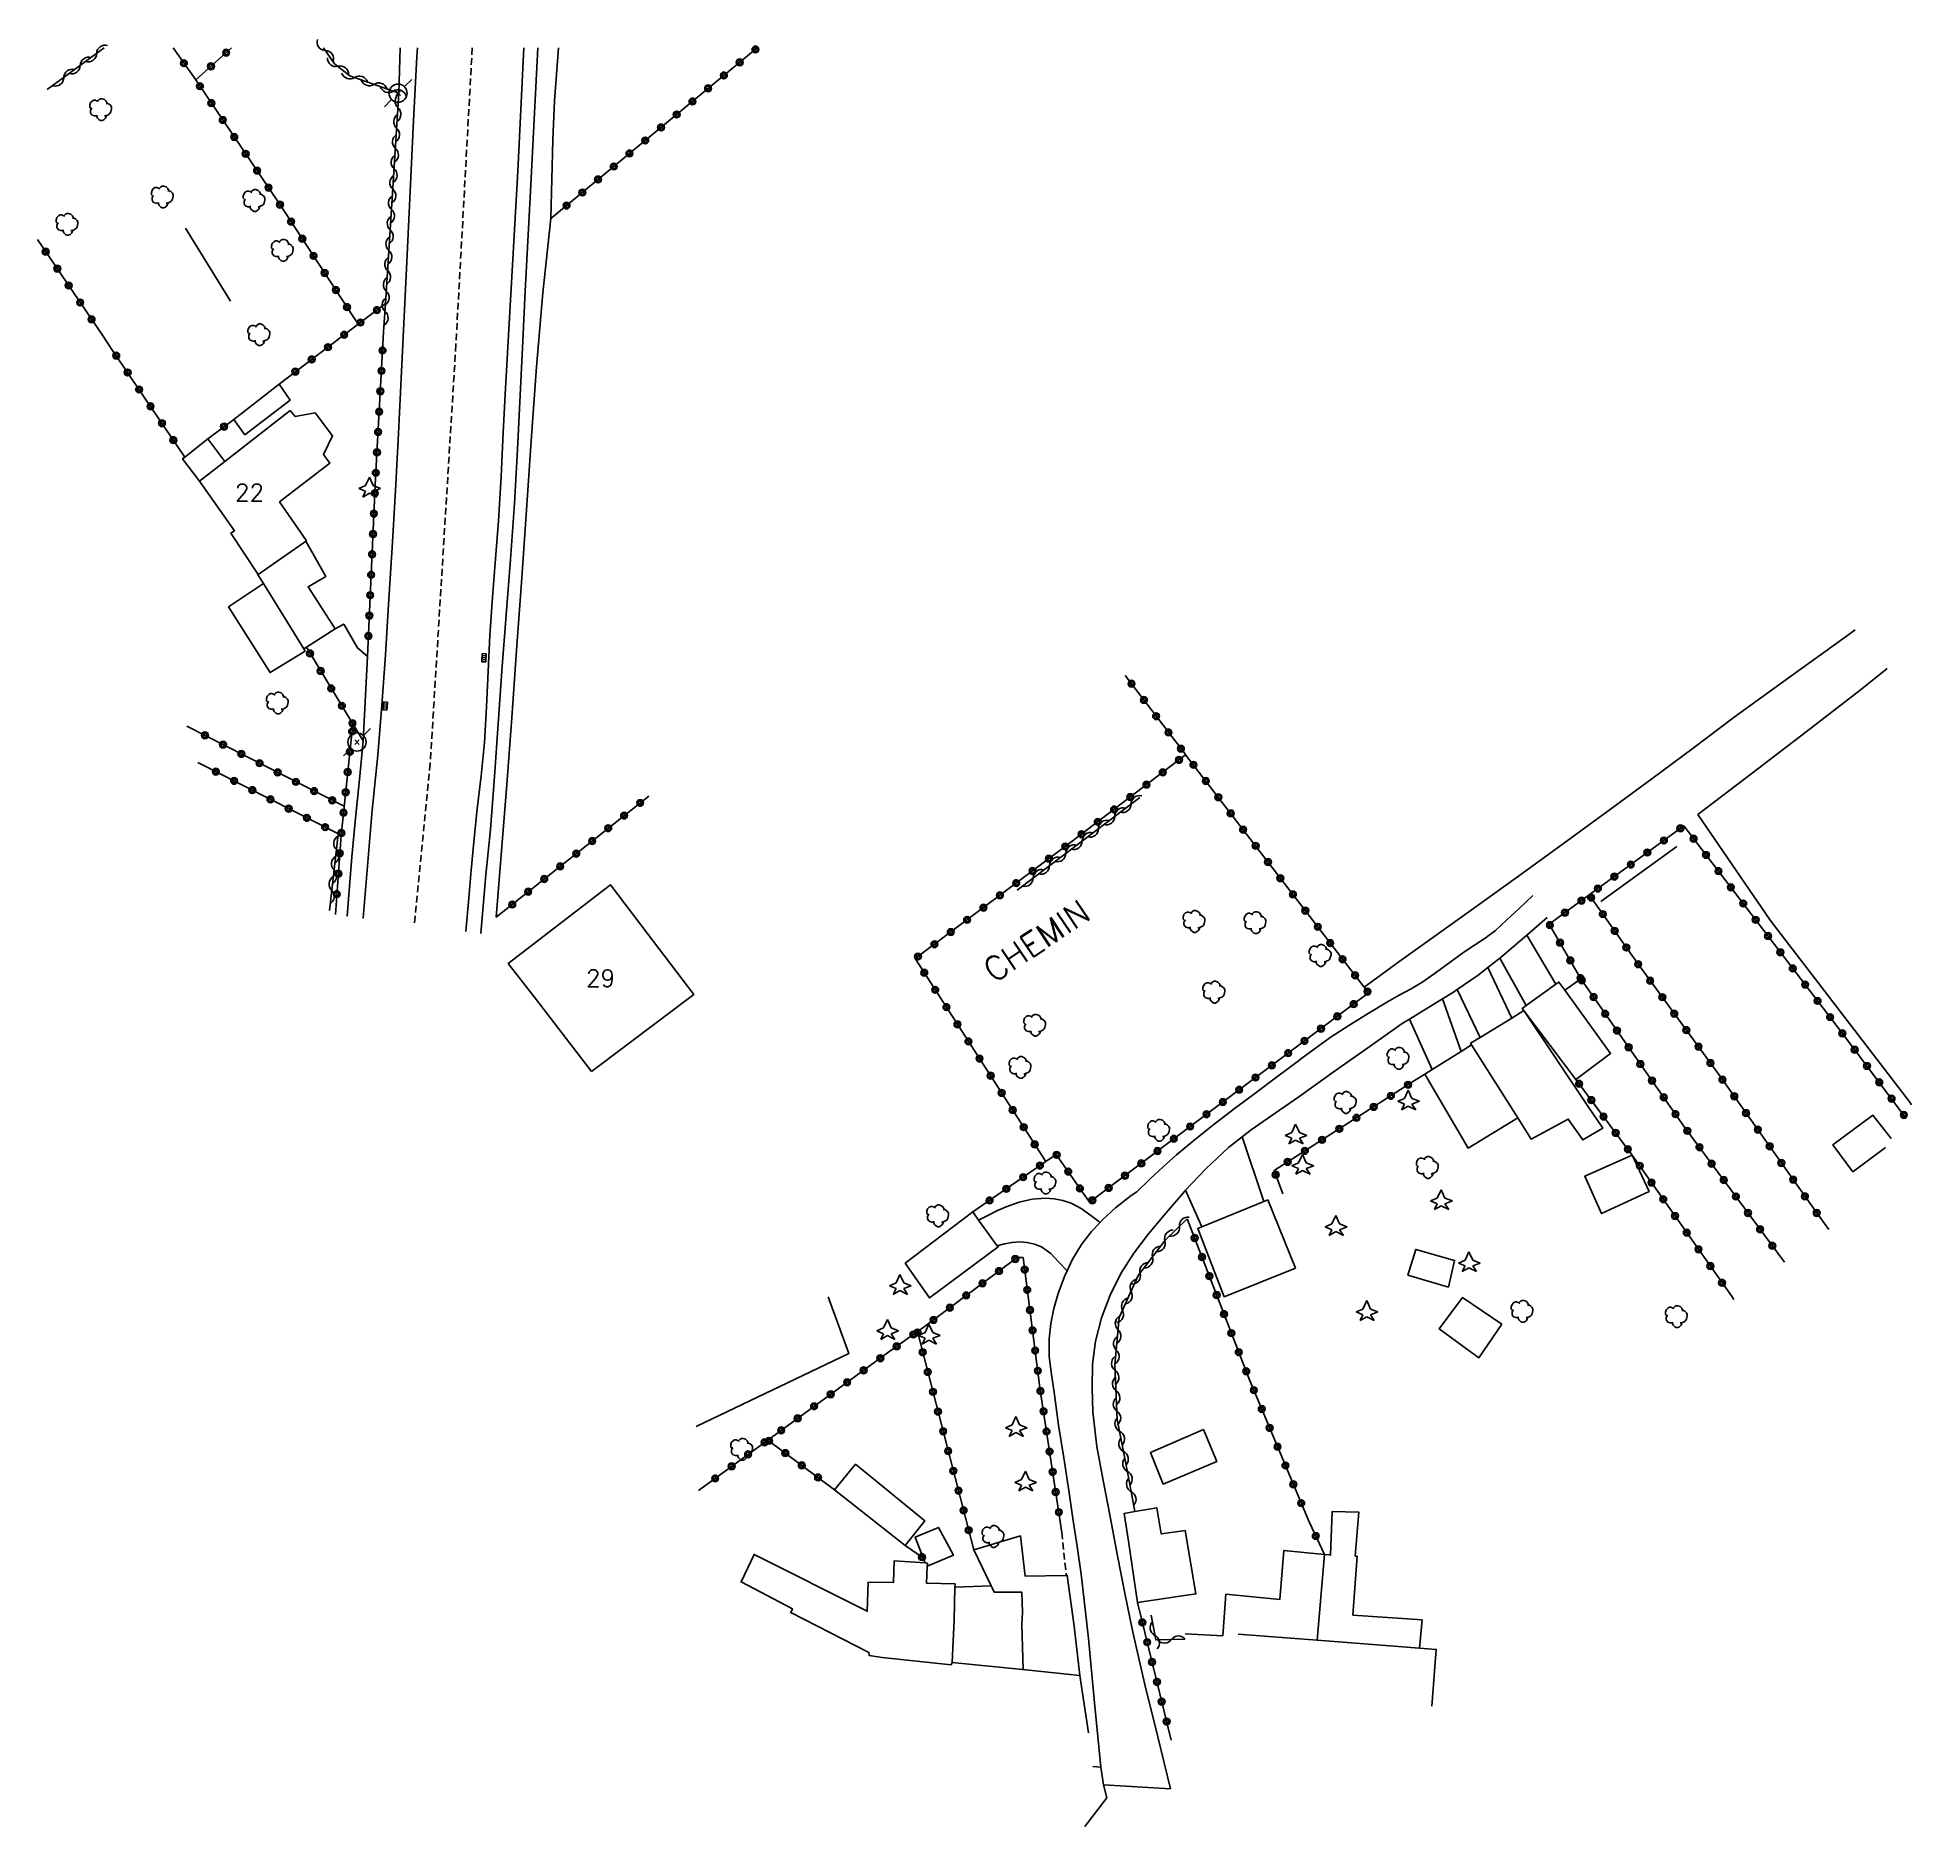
# Model space of a CAD drawing. Header units: millimetres. Extents: x 96009 to 97000, y 132000 to 133001.
# Drawn here: x 96008.6 to 96146.3, y 132869.3 to 133000.8 of the extents above; entities that cross this region are included whole.
import ezdxf
from ezdxf.enums import TextEntityAlignment as Align

# ---------------------------------------------------------------- set-up
doc = ezdxf.new("R2010")
doc.units = ezdxf.units.MM
doc.linetypes.add('DASHED', pattern=[0.75, 0.5, -0.25])
doc.layers.get('0').update_dxf_attribs({"linetype": 'CONTINUOUS'})
for name, color, linetype in [('W0001', 6, 'DASHED'), ('W0008', 7, 'CONTINUOUS'), ('W0014', 7, 'CONTINUOUS'), ('W0017', 7, 'CONTINUOUS'), ('W0071', 7, 'CONTINUOUS'), ('W0101', 7, 'CONTINUOUS'), ('W0104', 1, 'CONTINUOUS'), ('W0112', 1, 'DASHED'), ('W0300', 7, 'CONTINUOUS'), ('W0303', 7, 'CONTINUOUS'), ('W0310', 3, 'CONTINUOUS'), ('W0323', 7, 'CONTINUOUS'), ('W0330', 7, 'CONTINUOUS'), ('W0401', 7, 'CONTINUOUS'), ('W0473', 7, 'CONTINUOUS'), ('W0989', 7, 'CONTINUOUS'), ('W0991', 7, 'CONTINUOUS')]:
    doc.layers.add(name, color=color, linetype=linetype)
doc.styles.get("Standard").update_dxf_attribs({"font": 'romans.shx', "width": 0.85})

msp = doc.modelspace()

# ---------------------------------------------------------------- texts
at = {"layer": 'W0989'}
msp.add_text('CHEMIN', height=1.75, rotation=33.6561, dxfattribs=at).set_placement((96078.85, 132931.27))
at = {"layer": 'W0991'}
for s, p in [('22', (96024.16, 132967.34)), ('29', (96049.95, 132931.66))]:
    msp.add_text(s, height=1.25, dxfattribs=at).set_placement(p, align=Align.MIDDLE_CENTER)

# ---------------------------------------------------------------- blocks, each defined once
blk = doc.blocks.new('T300')
for p, q in [((-0.8, 0.51), (-0.86, 0.34)), ((-0.86, 0.34), (-0.86, 0.17)), ((-0.86, 0.17), (-0.74, 0.06)), ((-0.69, 0.63), (-0.8, 0.51)), ((-0.8, -0.06), (-0.74, 0.06)), ((-0.74, 0.06), (-0.69, 0.11)), ((-0.57, 0.69), (-0.69, 0.63)), ((-0.46, 0.69), (-0.57, 0.69)), ((-0.29, 0.63), (-0.46, 0.69)), ((-0.29, 0.63), (-0.17, 0.74)), ((-0.23, 0.57), (-0.29, 0.63)), ((-0.17, 0.74), (-0.06, 0.8)), ((-0.06, 0.8), (0.06, 0.8)), ((0.06, 0.8), (0.23, 0.74)), ((0.23, 0.74), (0.34, 0.63)), ((0.34, 0.63), (0.4, 0.51)), ((0.46, 0.46), (0.34, 0.46)), ((0.4, 0.51), (0.4, 0.46)), ((0.57, 0.4), (0.46, 0.46)), ((0.57, 0.4), (0.69, 0.29)), ((0.69, 0.29), (0.74, 0.17)), ((0.74, 0.06), (0.69, -0.17)), ((0.74, 0.17), (0.74, 0.06)), ((-0.8, -0.17), (-0.8, -0.06)), ((-0.8, -0.23), (-0.8, -0.17)), ((-0.74, -0.34), (-0.8, -0.23)), ((-0.69, -0.4), (-0.74, -0.34)), ((-0.51, -0.46), (-0.69, -0.4)), ((-0.4, -0.46), (-0.51, -0.46)), ((-0.4, -0.46), (-0.34, -0.46)), ((-0.34, -0.46), (-0.34, -0.4)), ((-0.34, -0.51), (-0.34, -0.46)), ((-0.29, -0.63), (-0.34, -0.51)), ((-0.17, -0.74), (-0.29, -0.63)), ((-0.06, -0.8), (-0.17, -0.74)), ((0.06, -0.8), (-0.06, -0.8)), ((0.17, -0.74), (0.06, -0.8)), ((0.23, -0.69), (0.17, -0.74)), ((0.29, -0.46), (0.23, -0.46)), ((0.29, -0.63), (0.23, -0.69)), ((0.46, -0.4), (0.29, -0.46)), ((0.34, -0.51), (0.29, -0.63)), ((0.34, -0.51), (0.34, -0.46)), ((0.57, -0.34), (0.46, -0.4)), ((0.63, -0.29), (0.57, -0.34)), ((0.69, -0.17), (0.63, -0.29))]:
    blk.add_line(p, q)
blk = doc.blocks.new('T303')
for p, q in [((-0.77, 0), (-0.28, 0.21)), ((-0.28, -0.21), (-0.77, 0)), ((-0.28, 0.21), (0, 0.83)), ((0, 0.83), (0.28, 0.21)), ((0.28, 0.21), (0.83, 0)), ((0.83, 0), (0.28, -0.21)), ((-0.49, -0.63), (-0.28, -0.21)), ((0, -0.35), (-0.49, -0.63)), ((0.56, -0.63), (0, -0.35)), ((0.28, -0.21), (0.56, -0.63))]:
    blk.add_line(p, q)
blk = doc.blocks.new('T473')
for p, q in [((-0.166667, 0.166667), (0.166667, -0.166667)), ((-0.166667, -0.166667), (0.166667, 0.166667)), ((0.500001, 0.500001), (1.000002, 1.000002)), ((-1.000002, -1.000002), (-0.500001, -0.500001))]:
    blk.add_line(p, q)
blk.add_ellipse((0, 0), major_axis=(0.471405, 0.471405), ratio=1, start_param=5.4977871438, end_param=11.780972451)
blk = doc.blocks.new('T401')
for p, q in [((-0.3, 0.3), (0, 0.3)), ((-0.3, -0.25), (-0.3, 0.3)), ((-0.3, 0.15), (0, 0.15)), ((-0.3, 0), (0, 0)), ((0, 0.3), (0, -0.25)), ((-0.3, -0.15), (0, -0.15)), ((-0.3, -0.25), (-0.3, -0.3)), ((-0.3, -0.3), (0, -0.3)), ((0, -0.3), (0, -0.25))]:
    blk.add_line(p, q)
blk = doc.blocks.new('t323o')
at = {"color": 0, "linetype": 'Continuous'}
for radius in [0.25, 0.15]:
    blk.add_circle((0, 0), radius, dxfattribs=at)
blk = doc.blocks.new('t310o')
at = {"color": 0, "linetype": 'Continuous'}
for centre, start, end in [((-0.5, 0.38), 216.8699, 323.1304), ((0.5, -0.37), 36.8699, 143.1303)]:
    blk.add_arc(centre, 0.625, start, end, dxfattribs=at)

# ---------------------------------------------------------------- linework, layer by layer
at = {"layer": 'W0001'}
msp.add_lwpolyline([(96040.52, 133000), (96039.32, 132978.2), (96037.43, 132947.43), (96036.27, 132935.59)], dxfattribs=at)
at = {"layer": 'W0008'}
msp.add_lwpolyline([(96091.83, 132872.11), (96086.9, 132872.41)], dxfattribs=at)
at = {"layer": 'W0014'}
for points in [[(96035.22, 133000), (96035.12, 132996.67)], [(96036.49, 133000), (96036.45, 132999.34), (96036.21, 132994.67), (96035.99, 132990), (96035.77, 132985.32)], [(96040.05, 132935.1), (96040.26, 132937.55), (96040.44, 132939.61), (96040.63, 132941.67), (96040.89, 132944.11), (96041.18, 132946.54), (96041.42, 132948.98), (96041.57, 132951.6), (96041.68, 132954.21), (96041.8, 132956.83), (96042.01, 132959.65), (96042.24, 132962.46), (96042.45, 132965.27), (96042.64, 132968.51), (96042.8, 132971.76), (96042.97, 132975), (96043.86, 132990.96), (96044.3, 133000)], [(96041.16, 132934.95), (96041.53, 132939.26), (96041.85, 132942.58), (96042.15, 132946.47), (96042.43, 132950.36), (96042.7, 132954.25), (96043.01, 132958.35), (96043.33, 132962.43), (96043.62, 132966.53), (96043.85, 132970.51), (96044.04, 132974.49), (96044.23, 132978.48), (96044.42, 132982.14), (96044.61, 132985.81), (96044.79, 132989.48), (96045.34, 133000)], [(96035.77, 132985.32), (96035.55, 132980.77), (96035.33, 132976.22), (96035.1, 132971.67), (96034.87, 132967.49), (96034.63, 132963.3), (96034.37, 132959.12), (96034.14, 132955.42), (96033.88, 132951.73), (96033.58, 132948.04), (96033.17, 132944.01), (96032.5, 132936.08), (96032.5, 132936.08)], [(96032.82, 132955.3), (96032.5, 132949.11), (96032.23, 132946.26), (96031.95, 132943.42), (96031.66, 132940.58), (96031.33, 132936.23), (96031.33, 132936.23)], [(96086.7, 132873.72), (96086.12, 132873.76)], [(96086.7, 132873.72), (96086.9, 132872.41)], [(96086.9, 132872.41), (96087.15, 132871.46), (96085.52, 132869.35)]]:
    msp.add_lwpolyline(points, dxfattribs=at)
at = {"layer": 'W0017'}
for points in [[(96032.82, 132955.3), (96032.09, 132955.93), (96031.08, 132957.68), (96030.44, 132957.32)], [(96120.15, 132931.23), (96118, 132934.83)], [(96116.91, 132928.74), (96115.15, 132932.46)], [(96116.03, 132933.14), (96117.96, 132929.66)], [(96112.88, 132930.83), (96114.58, 132927.32)], [(96113.19, 132926.28), (96111.8, 132930.15)], [(96109.38, 132928.65), (96111.05, 132924.96)], [(96098.68, 132915.26), (96097.08, 132920)], [(96086.66, 132913.72), (96085.97, 132914.23), (96085.27, 132914.75), (96084.53, 132915.14), (96083.92, 132915.33), (96083.27, 132915.46), (96082.63, 132915.51), (96081.66, 132915.43), (96080.7, 132915.2), (96079.76, 132914.88), (96079.07, 132914.58), (96078.4, 132914.23), (96077.73, 132913.89)], [(96092.94, 132916.1), (96094.12, 132913.39)], [(96079.1, 132912.01), (96079.64, 132912.14), (96080.18, 132912.26), (96080.72, 132912.31), (96081.28, 132912.26), (96081.83, 132912.12), (96082.35, 132911.92), (96083.03, 132911.45), (96083.63, 132910.81), (96084.23, 132910.18)]]:
    msp.add_lwpolyline(points, dxfattribs=at)
at = {"layer": 'W0071'}
for points in [[(96118.45, 132937.75), (96117.43, 132936.75), (96116.55, 132935.96), (96115.7, 132935.16), (96114.95, 132934.6), (96114.16, 132934.09), (96113.38, 132933.57), (96112.38, 132932.84), (96111.38, 132932.1), (96110.36, 132931.4), (96109.51, 132930.89), (96108.64, 132930.41), (96107.77, 132929.92)], [(96108.86, 132928.33), (96109.38, 132928.65), (96110.74, 132929.49), (96111.8, 132930.15), (96112.62, 132930.65), (96112.88, 132930.83), (96114.44, 132931.89), (96115.15, 132932.46), (96116.03, 132933.14), (96116.16, 132933.25), (96117.83, 132934.69), (96118, 132934.83), (96119.5, 132936.13)], [(96107.77, 132929.92), (96106.36, 132929.06), (96104.94, 132928.2), (96103.55, 132927.3), (96101.47, 132925.78), (96101.14, 132925.52)], [(96091.83, 132872.11), (96090.89, 132875.94), (96089.94, 132879.78), (96089.07, 132883.62), (96088.47, 132886.49), (96087.91, 132889.36), (96087.38, 132892.24), (96086.88, 132894.76), (96086.41, 132897.27), (96086.13, 132899.8), (96086.07, 132901.55), (96086.1, 132903.3), (96086.31, 132905.01), (96086.76, 132906.72), (96087.39, 132908.39), (96088.17, 132909.98), (96089.12, 132911.47), (96090.21, 132912.88), (96091.35, 132914.25), (96092.85, 132915.99), (96092.94, 132916.1), (96094.42, 132917.67), (96096.09, 132919.23), (96097.08, 132920), (96097.76, 132920.53), (96099.51, 132921.75), (96101.26, 132922.95), (96103.79, 132924.75), (96106.33, 132926.54), (96108.86, 132928.33)], [(96101.14, 132925.52), (96099.62, 132924.4), (96098.11, 132923.27), (96096.61, 132922.14), (96095.14, 132921.01), (96093.69, 132919.87), (96092.27, 132918.69), (96091.28, 132917.8), (96090.31, 132916.89), (96089.34, 132915.97)], [(96089.34, 132915.97), (96088.94, 132915.7), (96087.79, 132914.8), (96086.89, 132913.96), (96086.66, 132913.72), (96086.03, 132913.06), (96085.28, 132912.1), (96084.6, 132910.97), (96084.23, 132910.18), (96084.03, 132909.75), (96083.58, 132908.5), (96083.26, 132907.41), (96083.03, 132906.3), (96082.9, 132905.18), (96082.92, 132903.87), (96083.09, 132902.56), (96083.27, 132901.25), (96083.59, 132898.84), (96083.98, 132896.44), (96084.36, 132894.04), (96084.66, 132891.98), (96084.97, 132889.93), (96085.26, 132887.88), (96085.8, 132883.17), (96086.25, 132878.44), (96086.7, 132873.72)]]:
    msp.add_lwpolyline(points, dxfattribs=at)
at = {"layer": 'W0101'}
for points in [[(96026.36, 132966.65), (96028.33, 132963.79), (96024.78, 132961.31), (96022.77, 132964.36), (96023.05, 132964.52), (96020.47, 132968.17), (96022.34, 132969.63), (96027.14, 132973.36), (96027.51, 132972.93), (96028.98, 132973.19), (96030.26, 132971.5), (96029.6, 132970.14), (96030.06, 132969.5)], [(96049.29, 132924.8), (96045.23, 132930.07), (96043.16, 132932.74), (96050.68, 132938.52), (96053.38, 132934.97), (96056.8, 132930.46)]]:
    msp.add_lwpolyline(points, close=True, dxfattribs=at)
for points in [[(96102.6, 132883.03), (96096.8, 132883.47)], [(96102.6, 132883.03), (96110.12, 132882.45), (96111.35, 132882.36), (96111.02, 132878.19)], [(96070.65, 132881.77), (96075.71, 132881.22)], [(96075.71, 132881.22), (96075.78, 132881.4), (96080.95, 132880.88)], [(96080.95, 132880.88), (96085.16, 132880.45), (96085.81, 132876.23)]]:
    msp.add_lwpolyline(points, dxfattribs=at)
at = {"layer": 'W0104'}
for points in [[(96022.99, 132972.7), (96026.33, 132975.31), (96027.14, 132974.13), (96023.81, 132971.58)], [(96126.99, 132916), (96123.5, 132914.37), (96122.27, 132917.11), (96125.75, 132918.67)], [(96101, 132910.36), (96095.76, 132908.26), (96093.83, 132913.27), (96094.12, 132913.39), (96098.68, 132915.26), (96098.97, 132915.38)], [(96077.29, 132914.49), (96077.73, 132913.89), (96079.1, 132912.01), (96079.17, 132911.92), (96074.11, 132908.18), (96072.33, 132910.72)], [(96112.25, 132908.98), (96109.27, 132909.85), (96109.85, 132911.74), (96112.7, 132910.93)], [(96116.18, 132906.24), (96114.47, 132903.78), (96111.57, 132905.9), (96113.27, 132908.2)], [(96090.35, 132896.82), (96094.24, 132898.52), (96095.23, 132896.17), (96091.29, 132894.5), (96090.35, 132896.82)], [(96072.34, 132889.98), (96067.13, 132894.09), (96068.69, 132895.96), (96073.78, 132891.8)], [(96089.4, 132885.8), (96088.74, 132890.31), (96088.41, 132892.34), (96089.21, 132892.48), (96090.81, 132892.76), (96091.14, 132890.85), (96091.17, 132890.86), (96092.9, 132891.1), (96093.69, 132886.43)]]:
    msp.add_lwpolyline(points, close=True, dxfattribs=at)
for points in [[(96020.47, 132968.17), (96019.24, 132969.82), (96019.4, 132969.94), (96021.08, 132971.29), (96022.34, 132969.63)], [(96028.3, 132963.77), (96029.75, 132961.18), (96028.46, 132960.42), (96030.44, 132957.32), (96028.33, 132955.97), (96028.14, 132955.85), (96025.18, 132960.66), (96024.75, 132961.35)], [(96028.14, 132955.85), (96028.24, 132955.69), (96025.67, 132954.12), (96022.61, 132958.94), (96025.18, 132960.66)], [(96117.84, 132929.22), (96121.62, 132924.22), (96124.16, 132926.14), (96120.79, 132930.79), (96120.36, 132931.38), (96120.15, 132931.23), (96117.96, 132929.66), (96117.67, 132929.45), (96117.8, 132929.28)], [(96113.95, 132926.76), (96113.87, 132926.89), (96114.58, 132927.32), (96116.91, 132928.74), (96117.8, 132929.28)], [(96117.84, 132929.22), (96122.49, 132922.27), (96123.59, 132920.64), (96122.12, 132919.78), (96121.05, 132921.32), (96118.33, 132919.84), (96117.34, 132921.41), (96113.95, 132926.76)], [(96117.84, 132929.22), (96117.8, 132929.28)], [(96117.34, 132921.41), (96113.69, 132919.18), (96110.51, 132924.62), (96111.05, 132924.96), (96113.19, 132926.28), (96113.95, 132926.76)], [(96144.36, 132919.23), (96141.97, 132917.45), (96140.49, 132919.42), (96143.43, 132921.6), (96144.77, 132919.9)], [(96103.14, 132889.34), (96103.6, 132889.31), (96103.58, 132889.28), (96103.71, 132892.49), (96105.67, 132892.43), (96105.4, 132889.2), (96105.53, 132889.2), (96105.23, 132884.88), (96110.31, 132884.53), (96110.12, 132882.45)], [(96073.79, 132888.71), (96073.65, 132889.08), (96073.07, 132890.61), (96074.79, 132891.32), (96075.87, 132889.28), (96073.95, 132888.47)], [(96080.99, 132880.88), (96080.9, 132884.2), (96080.94, 132885.08), (96080.89, 132886.56), (96078.88, 132886.56), (96078.72, 132886.89), (96078.65, 132887.03), (96077.37, 132889.67), (96080.8, 132890.69), (96081.14, 132887.74), (96084.17, 132887.79), (96084.24, 132887.79), (96084.74, 132884.07), (96085.16, 132880.45)], [(96070.65, 132881.77), (96069.69, 132881.9), (96069.67, 132882.14), (96063.92, 132885.06), (96064.04, 132885.34), (96060.27, 132887.32), (96061.23, 132889.34), (96069.54, 132885.16), (96069.62, 132887.31), (96071.47, 132887.27), (96071.52, 132888.86), (96073.79, 132888.71), (96073.96, 132888.7), (96073.95, 132888.47), (96073.89, 132887.23), (96076, 132887.17), (96075.99, 132886.93), (96075.93, 132884.54), (96075.78, 132881.4)], [(96092.91, 132883.5), (96095.66, 132883.36), (96095.9, 132886.41), (96099.85, 132886.02), (96100.16, 132889.63), (96103.14, 132889.34)], [(96102.6, 132883.03), (96103.14, 132889.34)], [(96075.99, 132886.93), (96078.65, 132887.03)]]:
    msp.add_lwpolyline(points, dxfattribs=at)
at = {"layer": 'W0112'}
msp.add_lwpolyline([(96083.84, 132890.95), (96084.17, 132887.79)], dxfattribs=at)
at = {"layer": 'W0300'}
msp.add_lwpolyline([(96022.75, 132981.41), (96019.44, 132986.77)], dxfattribs=at)
at = {"layer": 'W0303'}
for points in [[(96123.44, 132937.29), (96129.02, 132941.34)], [(96066.66, 132908.27), (96068.19, 132904.09), (96056.98, 132898.74)]]:
    msp.add_lwpolyline(points, dxfattribs=at)
at = {"layer": 'W0310'}
for points in [[(96013.47, 133000), (96009.29, 132996.94)], [(96029.58, 133000), (96030.41, 132998.84), (96031.52, 132997.95), (96035.12, 132996.67), (96034.14, 132981.22), (96034.01, 132979.14)], [(96080.55, 132938.13), (96089.58, 132944.94)], [(96030.02, 132936.64), (96030.69, 132942.43)], [(96093.06, 132913.98), (96091.46, 132912.44), (96089.46, 132909.83), (96088.05, 132906.73), (96087.74, 132903.27), (96087.91, 132899.25), (96088.72, 132895.13), (96089.21, 132892.48)], [(96092.87, 132883.12), (96090.74, 132883.05), (96090.41, 132884.87)]]:
    msp.add_lwpolyline(points, dxfattribs=at)
at = {"layer": 'W0323'}
for points in [[(96020.2, 132997.65), (96018.54, 133000)], [(96020.2, 132997.65), (96022.83, 133000)], [(96046.29, 132987.47), (96060.74, 132999.41), (96061.46, 133000)], [(96032.14, 132979.71), (96026.36, 132988.54), (96020.2, 132997.65)], [(96008.57, 132985.93), (96013.39, 132978.82)], [(96026.33, 132975.31), (96032.14, 132979.71), (96034.14, 132981.22)], [(96014, 132977.93), (96013.39, 132978.82)], [(96034.01, 132979.14), (96033.41, 132968.43), (96032.82, 132955.3)], [(96019.4, 132969.94), (96014, 132977.93)], [(96021.08, 132971.29), (96022.99, 132972.7)], [(96032.5, 132949.11), (96031.75, 132950.34), (96028.33, 132955.97)], [(96088.5, 132953.9), (96092.87, 132948.17), (96092.9, 132948.13), (96092.94, 132948.07), (96106.05, 132931.01), (96106.38, 132930.59), (96092.1, 132919.89), (96085.88, 132915.2), (96083.43, 132918.72), (96082.67, 132918.2), (96077.29, 132914.49)], [(96031.11, 132944.29), (96019.54, 132950.18)], [(96031.75, 132950.34), (96031, 132943.29), (96030.88, 132942.17), (96030.46, 132936.35)], [(96030.88, 132942.17), (96020.35, 132947.52)], [(96082.67, 132918.2), (96073.06, 132933.11), (96084.61, 132941.72), (96092.94, 132948.07)], [(96042.28, 132936.15), (96053.49, 132945.04), (96053.49, 132945.04)], [(96120.79, 132930.79), (96121.97, 132931.63), (96119.66, 132935.64), (96122.6, 132937.78), (96129.54, 132942.85), (96140.81, 132928.12), (96145.77, 132921.54)], [(96140.19, 132913.2), (96139.24, 132914.52), (96132.12, 132924.58), (96126.13, 132932.77), (96122.6, 132937.78)], [(96121.97, 132931.63), (96129.6, 132920.72), (96136.94, 132910.81)], [(96100.07, 132915.83), (96099.44, 132917.53), (96109.69, 132924.1), (96110.51, 132924.62)], [(96133.22, 132908.07), (96133.04, 132908.32), (96125.75, 132918.67), (96121.62, 132924.22)], [(96102.01, 132891.72), (96097.62, 132902.17), (96093.06, 132913.98)], [(96073.82, 132906.13), (96080.57, 132911.15), (96081, 132911.14), (96082.26, 132901.39), (96083.84, 132890.95)], [(96057.15, 132894.04), (96062.24, 132897.74), (96071.04, 132904.14), (96073.23, 132905.7), (96073.26, 132905.72), (96073.82, 132906.13)], [(96077.37, 132889.67), (96073.23, 132905.7), (96073.26, 132905.72)], [(96067.13, 132894.09), (96062.24, 132897.74)], [(96103.14, 132889.34), (96102.01, 132891.72)], [(96073.65, 132889.08), (96072.34, 132889.98)], [(96091.88, 132875.69), (96091.88, 132875.69), (96089.4, 132885.8)]]:
    msp.add_lwpolyline(points, dxfattribs=at)
at = {"layer": 'W0330'}
for points in [[(96042.28, 132936.15), (96042.66, 132941.03), (96043.05, 132945.9), (96043.42, 132950.78), (96043.78, 132955.76), (96044.13, 132960.73), (96044.49, 132965.71), (96044.86, 132971.15), (96045.23, 132976.58), (96045.7, 132982.01), (96045.89, 132983.83), (96046.09, 132985.65), (96046.29, 132987.47), (96046.37, 132990.35), (96046.45, 132993.24), (96046.57, 132996.12), (96046.85, 133000)], [(96142.14, 132957.26), (96141.4, 132956.71), (96137.32, 132953.77), (96133.24, 132950.83), (96130.22, 132948.57), (96127.2, 132946.32), (96124.16, 132944.07), (96120.7, 132941.55), (96117.22, 132939.04), (96113.74, 132936.54), (96111.17, 132934.7), (96108.61, 132932.86), (96106.05, 132931.01)], [(96130.58, 132943.7), (96134.56, 132946.73), (96138.54, 132949.77), (96142.5, 132952.83), (96144.49, 132954.42)], [(96146.27, 132922.37), (96146.14, 132922.55), (96135.89, 132935.92), (96130.58, 132943.7)]]:
    msp.add_lwpolyline(points, dxfattribs=at)

# ---------------------------------------------------------------- block references
at = {"layer": 'W0300', "rotation": 359.9999899820874}
for p in [(96013.27, 132995.47), (96017.8, 132989.05), (96024.55, 132988.79), (96010.8, 132987.04), (96026.63, 132985.13), (96024.9, 132978.93), (96026.26, 132951.88), (96093.61, 132935.83), (96098.1, 132935.74), (96102.88, 132933.33), (96095.07, 132930.64), (96081.9, 132928.21), (96108.61, 132925.78), (96080.83, 132925.11), (96104.72, 132922.53), (96091.01, 132920.49), (96110.75, 132917.76), (96082.66, 132916.62), (96074.78, 132914.21), (96117.72, 132907.19), (96129.05, 132906.8), (96060.37, 132897.06), (96078.84, 132890.65)]:
    msp.add_blockref('T300', p, dxfattribs=at)
at = {"layer": 'W0303', "rotation": 359.9999899820874}
for p in [(96032.96, 132967.64), (96109.29, 132922.62), (96101.02, 132920.12), (96101.52, 132917.89), (96111.71, 132915.3), (96103.97, 132913.4), (96113.75, 132910.74), (96071.95, 132909.07), (96106.24, 132907.15), (96071.02, 132905.76), (96074.08, 132905.42), (96080.46, 132898.64), (96081.16, 132894.63)]:
    msp.add_blockref('T303', p, dxfattribs=at)
at = {"layer": 'W0310'}
for p, rotation in [((96029.72, 132999.81), 305.5101749401115), ((96011.71, 132998.71), 216.2342365408957), ((96012.92, 132999.6), 216.2342365408957), ((96030.65, 132998.65), 321.3085890025257), ((96010.5, 132997.82), 216.2342365408957), ((96031.88, 132997.82), 340.4993162775574), ((96033.3, 132997.32), 340.4993162775574), ((96034.71, 132996.82), 340.4993162775574), ((96035.06, 132995.61), 266.3682799759112), ((96034.96, 132994.11), 266.3682799759112), ((96034.87, 132992.62), 266.3682799759112), ((96034.77, 132991.12), 266.3682799759112), ((96034.68, 132989.62), 266.3682799759112), ((96034.58, 132988.13), 266.3682799759112), ((96034.49, 132986.63), 266.3682799759112), ((96034.39, 132985.13), 266.3682799759112), ((96034.3, 132983.64), 266.3682799759112), ((96034.2, 132982.14), 266.3682799759112), ((96034.11, 132980.64), 266.3565624901549), ((96087.73, 132943.55), 37.03294262177051), ((96088.93, 132944.45), 37.03294262177051), ((96086.53, 132942.64), 37.03294262177051), ((96030.54, 132941.11), 83.36731106984979), ((96084.14, 132940.84), 37.03294262177051), ((96085.34, 132941.74), 37.03294262177051), ((96030.37, 132939.62), 83.36731106984979), ((96082.94, 132939.93), 37.03294262177051), ((96030.19, 132938.13), 83.36731106984979), ((96081.74, 132939.03), 37.03294262177051), ((96092.48, 132913.42), 223.9039134595927), ((96091.41, 132912.37), 232.6109247410729), ((96090.5, 132911.18), 232.6109247410729), ((96089.59, 132909.99), 232.6109247410729), ((96088.93, 132908.65), 245.4280226097114), ((96088.3, 132907.28), 245.4280226097114), ((96087.97, 132905.84), 264.9865974455623), ((96087.84, 132904.35), 264.9865974455623), ((96087.76, 132902.85), 272.4221148548416), ((96087.83, 132901.35), 272.4221148548416), ((96087.89, 132899.86), 272.4221148548416), ((96088.09, 132898.37), 281.0637997092171), ((96088.37, 132896.9), 281.0637997092171), ((96088.66, 132895.43), 281.0637997092171), ((96088.94, 132893.95), 280.4891560608275), ((96090.68, 132883.39), 100.1825682289241), ((96091.9, 132883.09), 181.873493013708)]:
    msp.add_blockref('t310o', p, dxfattribs=dict(at, rotation=rotation))
at = {"layer": 'W0323'}
for p, rotation in [((96022.44, 132999.65), 41.77474626050533), ((96061.33, 132999.89), 39.05803831337558), ((96019.33, 132998.88), 125.3767672996127), ((96021.32, 132998.65), 41.77474626050533), ((96059.01, 132997.98), 39.58600162062115), ((96060.17, 132998.94), 39.58600162062115), ((96020.51, 132997.19), 124.0511857715626), ((96057.85, 132997.03), 39.58600162062115), ((96021.35, 132995.95), 124.0511857715626), ((96055.54, 132995.11), 39.58600162062115), ((96056.7, 132996.07), 39.58600162062115), ((96022.19, 132994.71), 124.0511857715626), ((96054.39, 132994.16), 39.58600162062115), ((96023.03, 132993.46), 124.0511857715626), ((96023.87, 132992.22), 124.0511857715626), ((96052.07, 132992.25), 39.58600162062115), ((96053.23, 132993.2), 39.58600162062115), ((96024.71, 132990.98), 124.0511857715626), ((96050.92, 132991.29), 39.58600162062115), ((96025.55, 132989.74), 124.0511857715626), ((96048.61, 132989.38), 39.58600162062115), ((96049.76, 132990.34), 39.58600162062115), ((96026.39, 132988.49), 123.1963322913227), ((96047.45, 132988.42), 39.58600162062115), ((96027.21, 132987.24), 123.1963322913227), ((96028.03, 132985.98), 123.1963322913227), ((96009.18, 132985.03), 304.1511247471357), ((96028.86, 132984.73), 123.1963322913227), ((96010.03, 132983.79), 304.1511247471357), ((96010.87, 132982.55), 304.1511247471357), ((96029.68, 132983.47), 123.1963322913227), ((96011.71, 132981.3), 304.1511247471357), ((96030.5, 132982.22), 123.1963322913227), ((96012.55, 132980.06), 304.1511247471357), ((96031.32, 132980.96), 123.1963322913227), ((96032.31, 132979.83), 37.07550362729445), ((96033.51, 132980.74), 37.07550362729445), ((96031.11, 132978.93), 37.08213237930381), ((96014.36, 132977.4), 124.0758918590958), ((96028.72, 132977.12), 37.08213237930381), ((96029.92, 132978.02), 37.08213237930381), ((96033.93, 132977.78), 266.8095034201471), ((96015.2, 132976.16), 124.0758918590958), ((96027.52, 132976.22), 37.08213237930381), ((96033.85, 132976.28), 266.8095034201471), ((96016.04, 132974.91), 124.0758918590958), ((96033.77, 132974.78), 266.8095034201471), ((96016.88, 132973.67), 124.0758918590958), ((96033.68, 132973.28), 266.8095034201471), ((96017.72, 132972.43), 124.0758918590958), ((96022.28, 132972.18), 36.53745865960904), ((96033.6, 132971.79), 266.8095034201471), ((96018.56, 132971.19), 124.0758918590958), ((96033.52, 132970.29), 266.8095034201471), ((96033.43, 132968.79), 266.8095034201471), ((96033.36, 132967.29), 267.4229709389923), ((96033.29, 132965.79), 267.4229709389923), ((96033.23, 132964.29), 267.4229709389923), ((96033.16, 132962.8), 267.4229709389923), ((96033.09, 132961.3), 267.4229709389923), ((96033.02, 132959.8), 267.4229709389923), ((96032.96, 132958.3), 267.4229709389923), ((96032.89, 132956.8), 267.4229709389923), ((96028.6, 132955.52), 121.2857567943292), ((96029.38, 132954.23), 121.2857567943292), ((96030.16, 132952.95), 121.2857567943292), ((96088.96, 132953.3), 307.3391638122023), ((96030.94, 132951.67), 121.2857567943292), ((96089.87, 132952.1), 307.3391638122023), ((96090.77, 132950.91), 307.3391638122023), ((96020.88, 132949.5), 152.9869492055279), ((96031.72, 132950.39), 121.2857567943292), ((96031.69, 132949.79), 263.9542066229466), ((96091.68, 132949.72), 307.3391638122023), ((96022.21, 132948.82), 152.9869492055279), ((96023.55, 132948.14), 152.9869492055279), ((96031.53, 132948.3), 263.9542066229466), ((96092.59, 132948.53), 307.3391638122023), ((96021.68, 132946.84), 153.0706064475837), ((96024.89, 132947.46), 152.9869492055279), ((96026.22, 132946.78), 152.9869492055279), ((96031.37, 132946.81), 263.9542066229466), ((96091.26, 132946.79), 37.32840292021785), ((96092.45, 132947.7), 37.32840292021785), ((96093.51, 132947.34), 307.5383890966433), ((96023.02, 132946.16), 153.0706064475837), ((96024.36, 132945.48), 153.0706064475837), ((96027.56, 132946.09), 152.9869492055279), ((96028.9, 132945.41), 152.9869492055279), ((96090.06, 132945.88), 37.32840292021785), ((96094.42, 132946.15), 307.5383890966433), ((96025.69, 132944.8), 153.0706064475837), ((96027.03, 132944.12), 153.0706064475837), ((96030.23, 132944.73), 152.9869492055279), ((96031.22, 132945.32), 263.9542066229466), ((96052.86, 132944.54), 38.41675661411502), ((96087.68, 132944.06), 37.32840292021785), ((96088.87, 132944.97), 37.32840292021785), ((96095.34, 132944.96), 307.5383890966433), ((96028.37, 132943.44), 153.0706064475837), ((96029.71, 132942.76), 153.0706064475837), ((96031.06, 132943.82), 263.9542066229466), ((96050.51, 132942.68), 38.41675661411502), ((96051.68, 132943.61), 38.41675661411502), ((96086.48, 132943.15), 37.32840292021785), ((96096.25, 132943.77), 307.5383890966433), ((96097.16, 132942.58), 307.5383890966433), ((96129.29, 132942.67), 36.1145420010084), ((96030.9, 132942.33), 263.7105274323536), ((96049.33, 132941.74), 38.41675661411502), ((96084.09, 132941.34), 36.72041483164442), ((96085.29, 132942.24), 37.32840292021785), ((96098.08, 132941.39), 307.5383890966433), ((96128.08, 132941.78), 36.1145420010084), ((96130.26, 132941.91), 307.4020355470794), ((96030.78, 132940.84), 265.9108708129904), ((96046.98, 132939.88), 38.41675661411502), ((96048.16, 132940.81), 38.41675661411502), ((96082.89, 132940.44), 36.72041483164442), ((96098.99, 132940.2), 307.5383890966433), ((96125.65, 132940.01), 36.1145420010084), ((96126.86, 132940.9), 36.1145420010084), ((96131.17, 132940.72), 307.4020355470794), ((96030.68, 132939.34), 265.9108708129904), ((96045.81, 132938.95), 38.41675661411502), ((96080.49, 132938.65), 36.72041483164442), ((96081.69, 132939.54), 36.72041483164442), ((96099.9, 132939.01), 307.5383890966433), ((96124.44, 132939.13), 36.1145420010084), ((96132.09, 132939.53), 307.4020355470794), ((96030.57, 132937.84), 265.9108708129904), ((96043.46, 132937.08), 38.41675661411502), ((96044.63, 132938.02), 38.41675661411502), ((96079.29, 132937.75), 36.72041483164442), ((96100.82, 132937.82), 307.5383890966433), ((96122.02, 132937.36), 36.12243923980189), ((96122.73, 132937.59), 125.2184905989916), ((96123.23, 132938.25), 36.1145420010084), ((96133, 132938.34), 307.4020355470794), ((96133.91, 132937.15), 307.4020355470794), ((96076.88, 132935.95), 36.72041483164442), ((96078.08, 132936.85), 36.72041483164442), ((96101.73, 132936.63), 307.5383890966433), ((96120.81, 132936.48), 36.12243923980189), ((96123.59, 132936.37), 125.2184905989916), ((96134.82, 132935.95), 307.4020355470794), ((96075.68, 132935.06), 36.72041483164442), ((96102.65, 132935.44), 307.5383890966433), ((96119.7, 132935.57), 119.9445173513841), ((96124.46, 132935.14), 125.2184905989916), ((96135.73, 132934.76), 307.4020355470794), ((96073.27, 132933.26), 36.72041483164442), ((96074.48, 132934.16), 36.72041483164442), ((96103.56, 132934.25), 307.5383890966433), ((96104.47, 132933.06), 307.5383890966433), ((96120.45, 132934.27), 119.9445173513841), ((96121.2, 132932.97), 119.9445173513841), ((96125.32, 132933.92), 125.2184905989916), ((96136.64, 132933.57), 307.4020355470794), ((96073.73, 132932.07), 122.7895746077176), ((96105.39, 132931.87), 307.5383890966433), ((96121.95, 132931.67), 119.9445173513841), ((96126.19, 132932.69), 126.1706384892119), ((96137.55, 132932.38), 307.4020355470794), ((96074.54, 132930.81), 122.7895746077176), ((96106.3, 132930.68), 307.5491785066768), ((96122.05, 132931.51), 304.9814449892898), ((96122.91, 132930.28), 304.9814449892898), ((96127.07, 132931.48), 126.1706384892119), ((96127.96, 132930.27), 126.1706384892119), ((96138.46, 132931.19), 307.4020355470794), ((96075.36, 132929.54), 122.7895746077176), ((96104.08, 132928.86), 216.8364912794561), ((96105.28, 132929.76), 216.8364912794561), ((96123.77, 132929.05), 304.9814449892898), ((96128.84, 132929.06), 126.1706384892119), ((96139.37, 132930), 307.4020355470794), ((96140.29, 132928.8), 307.4020355470794), ((96076.17, 132928.28), 122.7895746077176), ((96102.88, 132927.96), 216.8364912794561), ((96124.63, 132927.82), 304.9814449892898), ((96129.73, 132927.85), 126.1706384892119), ((96141.19, 132927.61), 307.0292638124417), ((96076.98, 132927.02), 122.7895746077176), ((96100.47, 132926.16), 216.8364912794561), ((96101.67, 132927.06), 216.8364912794561), ((96125.49, 132926.59), 304.9814449892898), ((96130.62, 132926.64), 126.1706384892119), ((96142.1, 132926.41), 307.0292638124417), ((96077.79, 132925.76), 122.7895746077176), ((96099.27, 132925.26), 216.8364912794561), ((96126.35, 132925.36), 304.9814449892898), ((96131.5, 132925.43), 126.1706384892119), ((96143, 132925.22), 307.0292638124417), ((96078.61, 132924.5), 122.7895746077176), ((96096.87, 132923.47), 216.8364912794561), ((96098.07, 132924.37), 216.8364912794561), ((96109.28, 132923.83), 32.62828536464576), ((96121.85, 132923.91), 126.6148613197945), ((96127.21, 132924.14), 304.9814449892898), ((96132.38, 132924.21), 125.2803841852432), ((96143.9, 132924.02), 307.0292638124417), ((96079.42, 132923.24), 122.7895746077176), ((96080.23, 132921.98), 122.7895746077176), ((96095.67, 132922.57), 216.8364912794561), ((96106.75, 132922.21), 32.62828536464576), ((96108.02, 132923.02), 32.62828536464576), ((96122.75, 132922.71), 126.6148613197945), ((96128.07, 132922.91), 304.9814449892898), ((96133.25, 132922.99), 125.2803841852432), ((96144.81, 132922.82), 307.0292638124417), ((96081.04, 132920.72), 122.7895746077176), ((96093.27, 132920.77), 216.8364912794561), ((96094.47, 132921.67), 216.8364912794561), ((96104.23, 132920.6), 32.62828536464576), ((96105.49, 132921.41), 32.62828536464576), ((96123.64, 132921.5), 126.6148613197945), ((96128.93, 132921.68), 304.9814449892898), ((96134.11, 132921.76), 125.2803841852432), ((96134.98, 132920.54), 125.2803841852432), ((96145.71, 132921.62), 307.0292638124417), ((96081.85, 132919.46), 122.7895746077176), ((96092.07, 132919.87), 217.005164188987), ((96102.96, 132919.79), 32.62828536464576), ((96124.54, 132920.3), 126.6148613197945), ((96129.8, 132920.45), 306.4945049227898), ((96130.69, 132919.25), 306.4945049227898), ((96135.85, 132919.32), 125.2803841852432), ((96082.23, 132917.9), 214.5591515972885), ((96083.46, 132918.69), 124.7686843845453), ((96089.68, 132918.06), 217.005164188987), ((96090.87, 132918.97), 217.005164188987), ((96100.44, 132918.17), 32.62828536464576), ((96101.7, 132918.98), 32.62828536464576), ((96125.43, 132919.1), 126.6148613197945), ((96126.31, 132917.88), 125.1459898760629), ((96131.58, 132918.04), 306.4945049227898), ((96136.71, 132918.09), 125.2803841852432), ((96081, 132917.05), 214.5591515972885), ((96084.31, 132917.46), 124.7686843845453), ((96088.48, 132917.16), 217.005164188987), ((96099.55, 132917.23), 110.1284176932076), ((96127.17, 132916.65), 125.1459898760629), ((96132.48, 132916.84), 306.4945049227898), ((96137.58, 132916.87), 125.2803841852432), ((96078.53, 132915.34), 214.5591515972885), ((96079.76, 132916.19), 214.5591515972885), ((96085.17, 132916.22), 124.7686843845453), ((96086.08, 132915.35), 217.005164188987), ((96087.28, 132916.26), 217.005164188987), ((96128.03, 132915.43), 125.1459898760629), ((96133.37, 132915.63), 306.4945049227898), ((96138.44, 132915.64), 125.2803841852432), ((96128.9, 132914.2), 125.1459898760629), ((96134.26, 132914.42), 306.4945049227898), ((96139.31, 132914.42), 125.6315539166728), ((96093.6, 132912.58), 111.1424702536799), ((96129.76, 132912.97), 125.1459898760629), ((96135.15, 132913.22), 306.4945049227898), ((96080.42, 132911.04), 36.68875919984362), ((96094.14, 132911.18), 111.1424702536799), ((96130.62, 132911.75), 125.1459898760629), ((96136.05, 132912.01), 306.4945049227898), ((96079.22, 132910.15), 36.68875919984362), ((96081.11, 132910.26), 277.4155801999697), ((96094.68, 132909.78), 111.1424702536799), ((96131.49, 132910.52), 125.1459898760629), ((96076.81, 132908.36), 36.68875919984362), ((96078.01, 132909.25), 36.68875919984362), ((96081.3, 132908.77), 277.4155801999697), ((96095.22, 132908.39), 111.1424702536799), ((96132.35, 132909.29), 125.1459898760629), ((96075.61, 132907.46), 36.68875919984362), ((96081.5, 132907.29), 277.4155801999697), ((96095.76, 132906.99), 111.1424702536799), ((96072.93, 132905.49), 35.52281250262364), ((96073.24, 132905.64), 104.502707322818), ((96074.41, 132906.56), 36.68875919984362), ((96081.69, 132905.8), 277.4155801999697), ((96096.3, 132905.59), 111.1424702536799), ((96071.71, 132904.62), 35.52281250262364), ((96073.62, 132904.19), 104.502707322818), ((96081.88, 132904.31), 277.4155801999697), ((96096.84, 132904.19), 111.1424702536799), ((96069.28, 132902.86), 36.03124629170851), ((96070.5, 132903.75), 36.03124629170851), ((96073.99, 132902.74), 104.502707322818), ((96082.08, 132902.82), 277.4155801999697), ((96097.39, 132902.79), 111.1424702536799), ((96068.07, 132901.98), 36.03124629170851), ((96074.37, 132901.28), 104.502707322818), ((96082.27, 132901.34), 278.576127242101), ((96097.95, 132901.4), 112.7645097130343), ((96065.64, 132900.22), 36.03124629170851), ((96066.86, 132901.1), 36.03124629170851), ((96098.53, 132900.02), 112.7645097130343), ((96064.43, 132899.33), 36.03124629170851), ((96074.74, 132899.83), 104.502707322818), ((96082.5, 132899.85), 278.576127242101), ((96099.11, 132898.63), 112.7645097130343), ((96062, 132897.57), 36.02670394026313), ((96062.32, 132897.68), 143.2146093422483), ((96063.22, 132898.45), 36.03124629170851), ((96075.12, 132898.38), 104.502707322818), ((96082.72, 132898.37), 278.576127242101), ((96099.69, 132897.25), 112.7645097130343), ((96059.58, 132895.81), 36.02670394026313), ((96060.79, 132896.69), 36.02670394026313), ((96063.52, 132896.78), 143.2146093422483), ((96064.73, 132895.88), 143.2146093422483), ((96075.49, 132896.93), 104.502707322818), ((96082.94, 132896.89), 278.576127242101), ((96100.27, 132895.87), 112.7645097130343), ((96058.37, 132894.92), 36.02670394026313), ((96065.93, 132894.99), 143.2146093422483), ((96075.87, 132895.47), 104.502707322818), ((96083.17, 132895.4), 278.576127242101), ((96100.85, 132894.48), 112.7645097130343), ((96076.25, 132894.02), 104.502707322818), ((96083.39, 132893.92), 278.576127242101), ((96101.43, 132893.1), 112.7645097130343), ((96076.62, 132892.57), 104.502707322818), ((96083.62, 132892.44), 278.576127242101), ((96077, 132891.12), 104.502707322818), ((96102.5, 132890.69), 115.4755022259081), ((96073.57, 132889.14), 145.6024901062327), ((96089.76, 132884.34), 103.7506410999126), ((96090.11, 132882.89), 103.7506410999126), ((96090.47, 132881.43), 103.7506410999126), ((96090.83, 132879.97), 103.7506410999126), ((96091.18, 132878.52), 103.7506410999126), ((96091.54, 132877.06), 103.7506410999126)]:
    msp.add_blockref('t323o', p, dxfattribs=dict(at, rotation=rotation))
at = {"layer": 'W0401'}
for p, rotation in [((96041.53, 132955.2), 357.2456199223734), ((96033.98, 132951.67), 175.3391422033187)]:
    msp.add_blockref('T401', p, dxfattribs=dict(at, rotation=rotation))
at = {"layer": 'W0473', "rotation": 359.9999899820874}
for p in [(96035.07, 132996.68), (96032.05, 132949.01)]:
    msp.add_blockref('T473', p, dxfattribs=at)

msp.set_redraw_order([(e.dxf.handle, doc.entitydb.next_handle()) for e in msp.query("TEXT MTEXT ATTDEF DIMENSION ARC_DIMENSION")])  # texts and dimensions are drawn at this point

doc.saveas('drawing.dxf')
